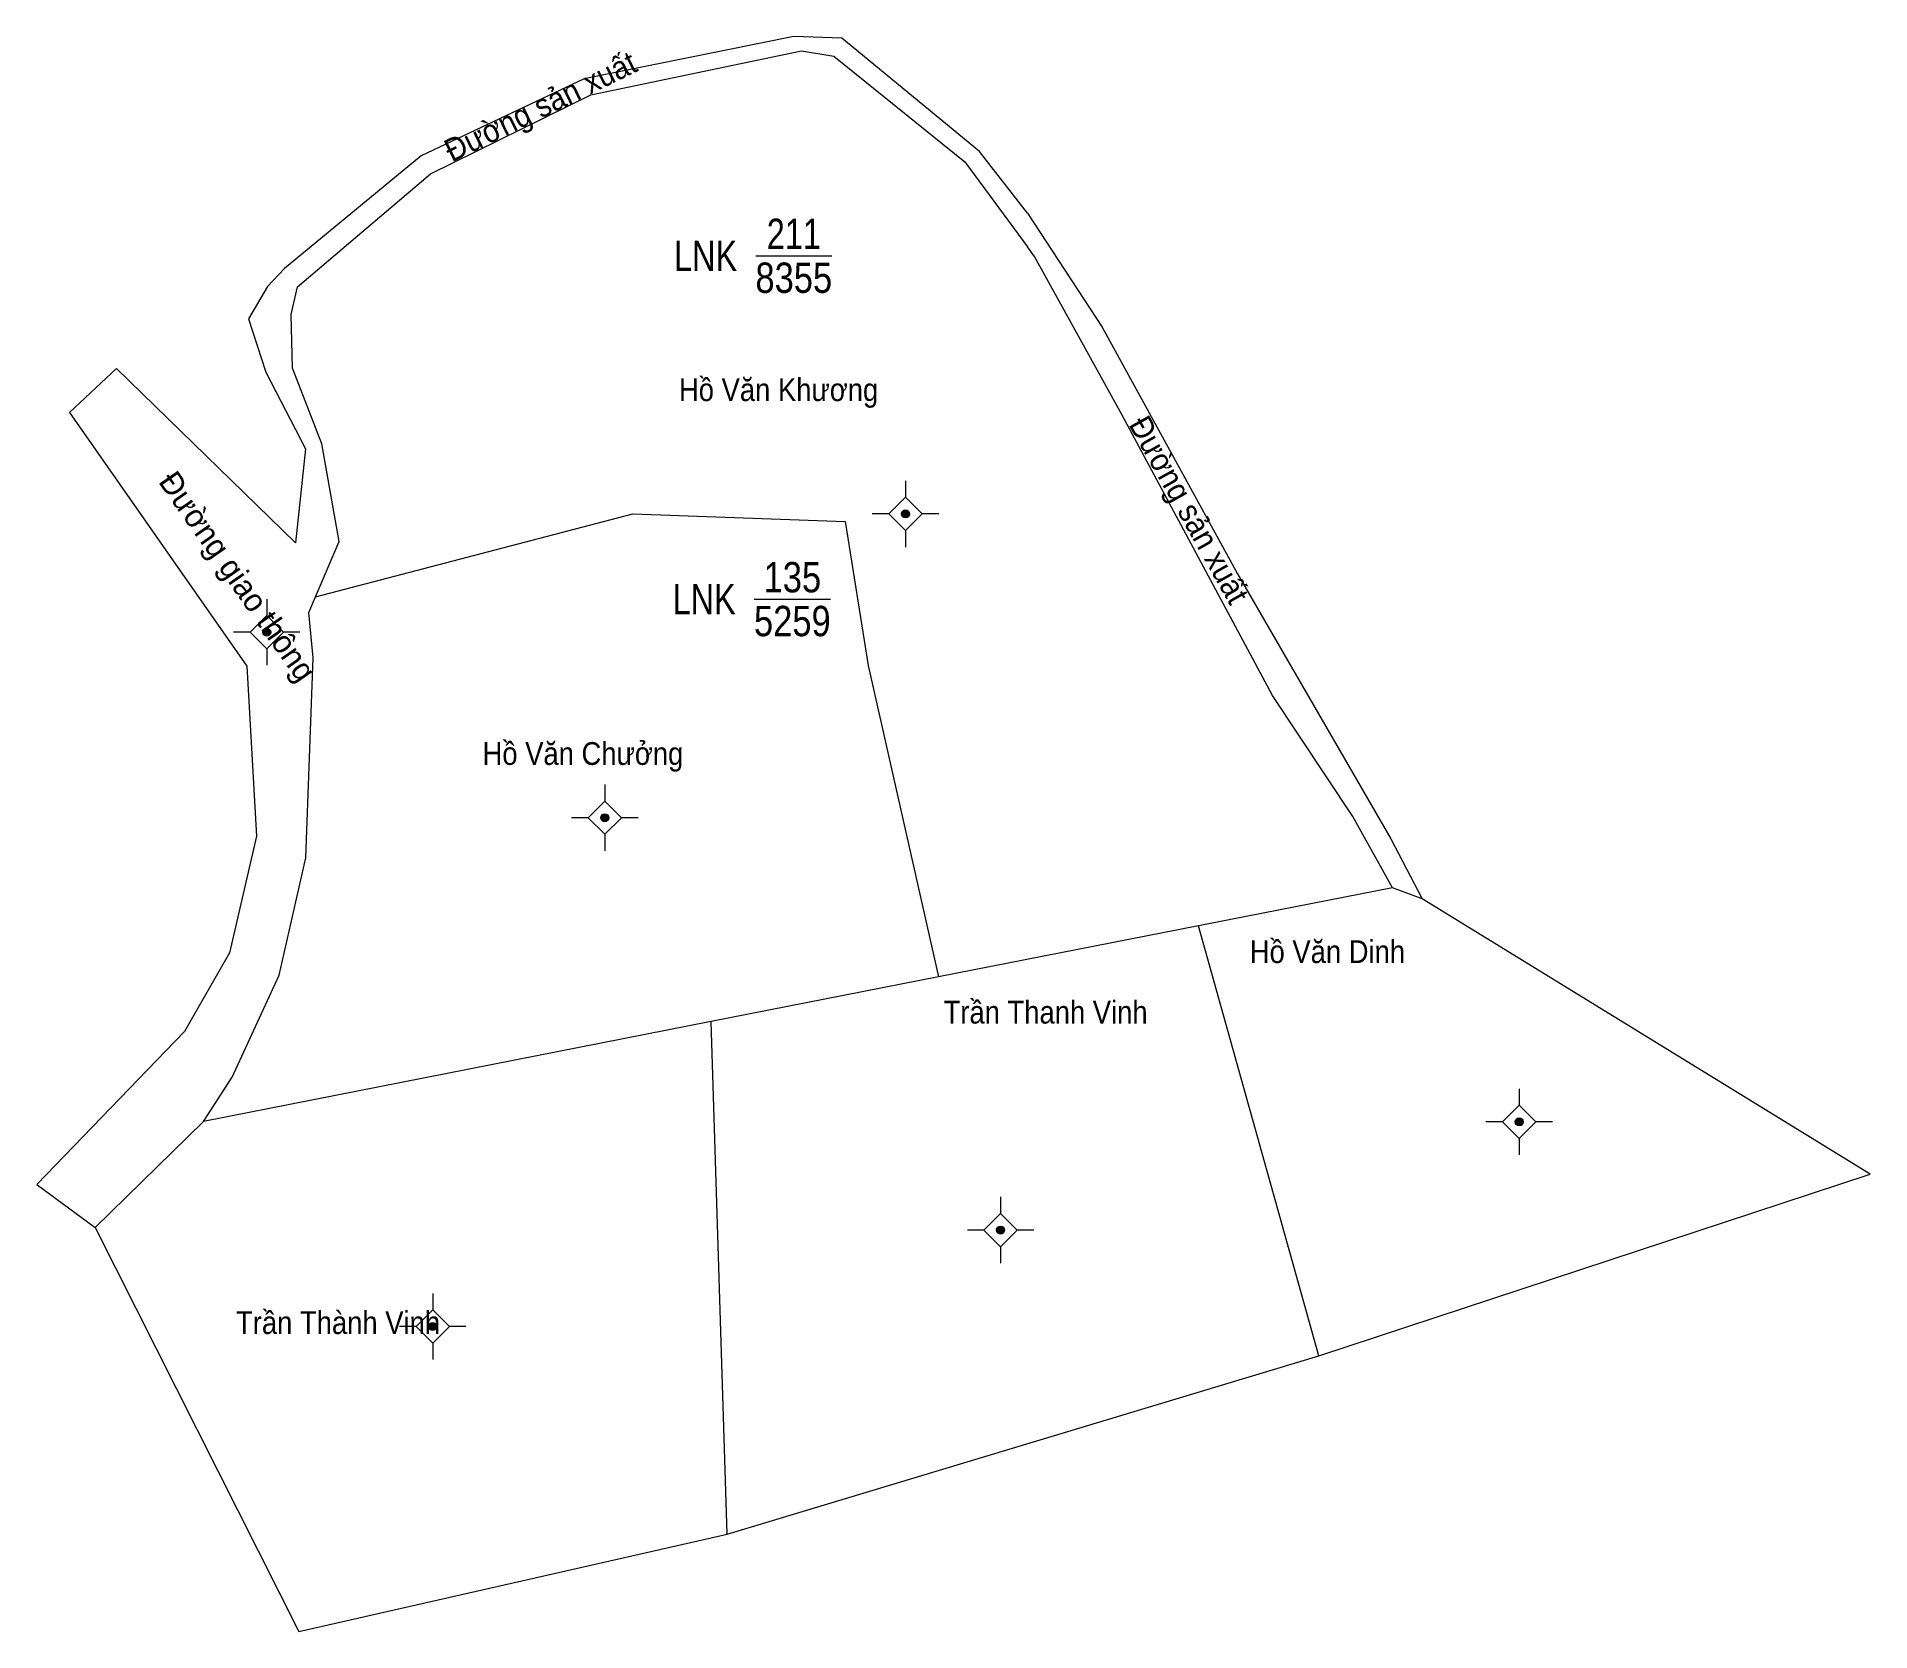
# Model space of a CAD drawing. Header units: metres. Extents: x 533011 to 534111, y 1848012 to 1848826.
# Drawn here: x 533869.4 to 534111.1, y 1848225.7 to 1848435.9 of the extents above; entities that cross this region are included whole.
import ezdxf
from ezdxf.enums import TextEntityAlignment as Align

# ---------------------------------------------------------------- set-up
doc = ezdxf.new("R2010")
doc.units = ezdxf.units.M
doc.header["$LTSCALE"] = 1.2
for name, color, linetype, lineweight in [('11', 7, 'Continuous', 13), ('6', 7, 'Continuous', 13), ('7', 7, 'Continuous', 13)]:
    doc.layers.add(name, color=color, linetype=linetype, lineweight=lineweight)
for name, color, linetype in [('2', 7, 'Continuous'), ('3', 7, 'Continuous'), ('4', 7, 'Continuous'), ('5', 7, 'Continuous')]:
    doc.layers.add(name, color=color, linetype=linetype)

msp = doc.modelspace()

# ---------------------------------------------------------------- texts
at = {"layer": '2', "width": 0.95}
for rotation, p in [(26.163, (533936.484, 1848425.374)), (299.32, (534020.016, 1848372.795))]:
    msp.add_text('Đường sản xuất', height=3, rotation=rotation, dxfattribs=at).set_placement(p, align=Align.CENTER)
at = {"layer": '2', "width": 0.9}
for s, p in [('Hồ Văn Khương', (533967.21, 1848387.86)), ('Hồ Văn Chưởng', (533941.42, 1848339.89)), ('Hồ Văn Dinh', (534039.55, 1848313.77)), ('Trần Thanh Vinh', (534002.405, 1848305.79)), ('Trần Thành Vinh', (533909.145, 1848264.86))]:
    msp.add_text(s, height=3, dxfattribs=at).set_placement(p, align=Align.CENTER)
at = {"layer": '2'}
msp.add_text('Đường giao thông', height=3, rotation=304.95, dxfattribs=at).set_placement((533894.691, 1848363.899), align=Align.CENTER)
at = {"layer": '3', "width": 0.8}
for p in [(533962.94, 1848405.01), (533962.75, 1848359.75)]:
    msp.add_text('LNK ', height=4, dxfattribs=at).set_placement(p, align=Align.RIGHT)
at = {"layer": '4'}
for s, width, p in [('211', 0.8, (533969.22, 1848407.9)), ('135', 0.85, (533969.025, 1848362.64))]:
    msp.add_text(s, height=4, dxfattribs=dict(at, width=width)).set_placement(p, align=Align.CENTER)
at = {"layer": '5', "width": 0.85}
for s, p in [('8355', (533969.215, 1848402.12)), ('5259', (533969.025, 1848356.86))]:
    msp.add_text(s, height=4, dxfattribs=at).set_placement(p, align=Align.CENTER)

# ---------------------------------------------------------------- hatches: boundary and pattern name
at = {"layer": '11'}
for points in [[(533984.464, 1848372.98, 1), (533983.414, 1848372.98, 1)], [(533900.274, 1848357.39, 1), (533899.224, 1848357.39, 1)], [(533944.824, 1848332.93, 1), (533943.774, 1848332.93, 1)], [(534065.354, 1848292.83, 1), (534064.304, 1848292.83, 1)], [(533996.994, 1848278.56, 1), (533995.944, 1848278.56, 1)], [(533922.154, 1848265.85, 1), (533921.104, 1848265.85, 1)]]:
    msp.add_hatch(color=256, dxfattribs=at).paths.add_polyline_path(points)

# ---------------------------------------------------------------- linework, layer by layer
for p, q in [((533983.94, 1848377.36), (533983.94, 1848375.17)), ((533981.75, 1848372.98), (533979.56, 1848372.98)), ((533988.31, 1848372.98), (533986.13, 1848372.98)), ((533983.94, 1848370.79), (533983.94, 1848368.6)), ((533899.75, 1848361.76), (533899.75, 1848359.58)), ((533897.56, 1848357.39), (533895.38, 1848357.39)), ((533904.12, 1848357.39), (533901.94, 1848357.39)), ((533899.75, 1848355.2), (533899.75, 1848353.02)), ((533944.3, 1848337.3), (533944.3, 1848335.12)), ((533942.11, 1848332.93), (533939.93, 1848332.93)), ((533948.68, 1848332.93), (533946.49, 1848332.93)), ((533944.3, 1848330.74), (533944.3, 1848328.56)), ((534064.83, 1848297.2), (534064.83, 1848295.02)), ((534062.64, 1848292.83), (534060.45, 1848292.83)), ((534064.83, 1848290.64), (534064.83, 1848288.46)), ((534069.2, 1848292.83), (534067.02, 1848292.83)), ((533996.47, 1848282.94), (533996.47, 1848280.75)), ((533994.28, 1848278.56), (533992.1, 1848278.56)), ((534000.84, 1848278.56), (533998.66, 1848278.56)), ((533996.47, 1848276.37), (533996.47, 1848274.18)), ((533921.63, 1848270.22), (533921.63, 1848268.04)), ((533919.44, 1848265.85), (533917.26, 1848265.85)), ((533926, 1848265.85), (533923.82, 1848265.85)), ((533921.63, 1848263.66), (533921.63, 1848261.48))]:
    msp.add_line(p, q, dxfattribs=at)
for points in [[(533983.94, 1848375.17), (533981.75, 1848372.98), (533983.94, 1848370.79), (533986.13, 1848372.98)], [(533899.75, 1848359.58), (533897.56, 1848357.39), (533899.75, 1848355.2), (533901.94, 1848357.39)], [(533944.3, 1848335.12), (533942.11, 1848332.93), (533944.3, 1848330.74), (533946.49, 1848332.93)], [(534064.83, 1848295.02), (534062.64, 1848292.83), (534064.83, 1848290.64), (534067.02, 1848292.83)], [(533996.47, 1848280.75), (533994.28, 1848278.56), (533996.47, 1848276.37), (533998.66, 1848278.56)], [(533921.63, 1848268.04), (533919.44, 1848265.85), (533921.63, 1848263.66), (533923.82, 1848265.85)]]:
    msp.add_lwpolyline(points, close=True, dxfattribs=at)
for centre in [(533983.939, 1848372.98), (533899.749, 1848357.39), (533944.299, 1848332.93), (534064.829, 1848292.83), (533996.469, 1848278.56), (533921.629, 1848265.85)]:
    msp.add_circle(centre, 0.525, dxfattribs=at)
at = {"layer": '6'}
for p, q in [((533991.74, 1848419.39), (534000, 1848408.19)), ((533879.93, 1848392.17), (533873.75, 1848386.34)), ((534052.02, 1848322.25), (534048.12, 1848323.7)), ((533960.44, 1848238.46), (533958.32, 1848306.04)), ((533891.39, 1848292.87), (533877.12, 1848278.89)), ((533869.42, 1848284.59), (533877.12, 1848278.89))]:
    msp.add_line(p, q, dxfattribs=at)
for points in [[(533975.56, 1848435.7), (533969.2, 1848435.9), (533941.59, 1848430.32), (533920.12, 1848420.19), (533902.1, 1848405.34), (533899.84, 1848402.95), (533897.36, 1848398.69), (533899.64, 1848391.68), (533904.86, 1848381.54), (533903.55, 1848369.15), (533879.93, 1848392.17)], [(534000, 1848412.63), (533993.71, 1848420.77), (533975.56, 1848435.7)], [(533906.16, 1848362.04), (533909.28, 1848369.36), (533906.99, 1848382.21), (533903.16, 1848392.2), (533902.98, 1848399.25), (533903.78, 1848402.91), (533921.32, 1848417.83), (533942.47, 1848428.22), (533970.24, 1848434.04), (533974.48, 1848433.34), (533991.74, 1848419.39)], [(534000, 1848412.63), (534009.85, 1848397.59), (534027.68, 1848365.06), (534047.91, 1848330.13), (534052.02, 1848322.25)], [(534048.12, 1848323.7), (534042.91, 1848333.08), (534032.29, 1848349.06), (534012.51, 1848385.99), (534000.95, 1848406.9), (534000, 1848408.19)], [(533873.75, 1848386.34), (533897.13, 1848352.89), (533898.41, 1848330.49), (533894.84, 1848315.11), (533888.9, 1848304.75), (533869.42, 1848284.59)], [(533906.16, 1848362.04), (533948, 1848373), (533976, 1848372), (533979, 1848353), (533988.27, 1848311.93)], [(533891.39, 1848292.87), (533895.2, 1848298.7), (533901.37, 1848312.17), (533904.88, 1848327.65), (533905.85, 1848354), (533905.29, 1848360), (533906.16, 1848362.04)], [(534048.12, 1848323.7), (534022.55, 1848318.67), (533988.27, 1848311.93), (533958.32, 1848306.04), (533891.39, 1848292.87)], [(534038.4, 1848261.97), (534111.11, 1848285.95), (534052.02, 1848322.25)], [(533960.44, 1848238.46), (534038.4, 1848261.97), (534022.55, 1848318.67)], [(533877.12, 1848278.89), (533903.96, 1848225.66), (533960.44, 1848238.46)]]:
    msp.add_lwpolyline(points, dxfattribs=at)
at = {"layer": '7'}
for p, q in [((533964.2, 1848407.01), (533974.24, 1848407.01)), ((533964.01, 1848361.75), (533974.05, 1848361.75))]:
    msp.add_line(p, q, dxfattribs=at)

msp.set_redraw_order([(e.dxf.handle, doc.entitydb.next_handle()) for e in msp.query("TEXT MTEXT ATTDEF DIMENSION ARC_DIMENSION")])  # texts and dimensions are drawn at this point

doc.saveas('drawing.dxf')
